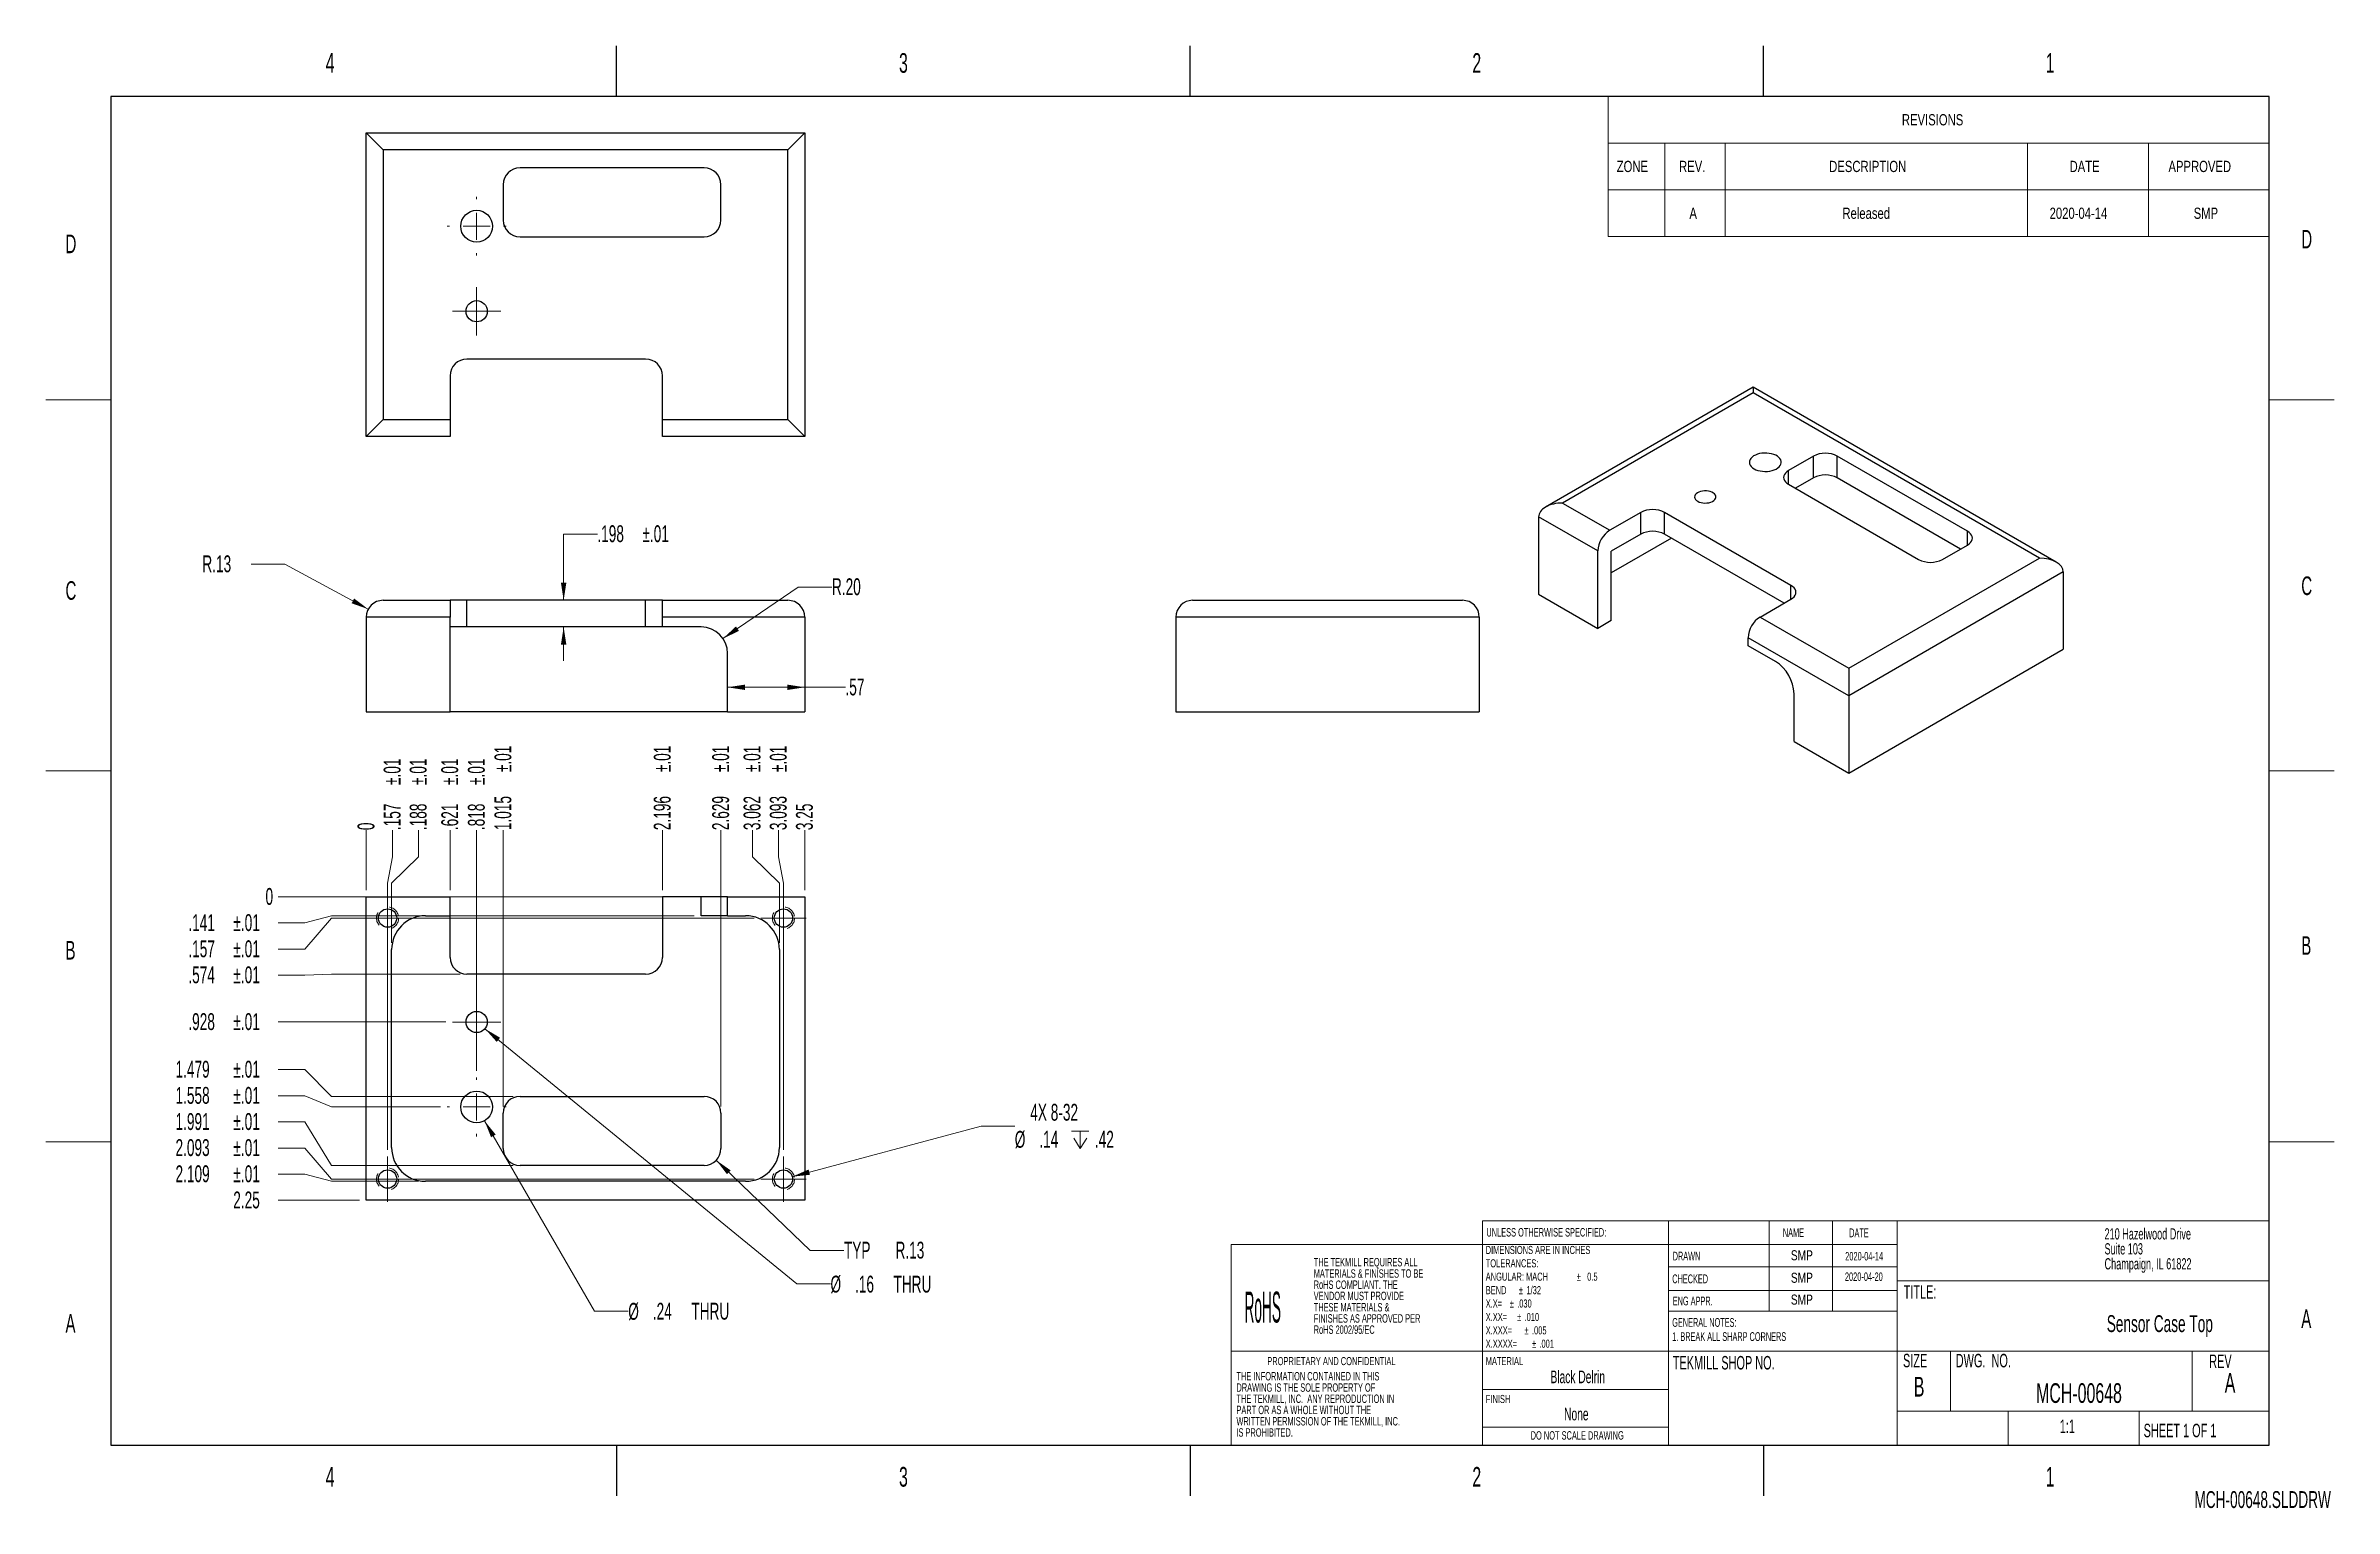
# Model space of a CAD drawing. Header units: inches. Extents: x 0 to 17, y 0 to 10.9.
import ezdxf

# ---------------------------------------------------------------- set-up
doc = ezdxf.new("R2010")
doc.units = ezdxf.units.IN
doc.header["$MEASUREMENT"] = 0
doc.linetypes.add('HIDDEN', pattern=[0.075, 0.05, -0.025])
doc.layers.add('FORMAT', color=7, linetype='Continuous')
doc.styles.add('SLDTEXTSTYLE0', font='TXT', dxfattribs={"width": 0.605})
doc.styles.add('SLDTEXTSTYLE1', font='TXT', dxfattribs={"width": 0.75})
doc.styles.add('SLDTEXTSTYLE2', font='TXT', dxfattribs={"width": 0.330872})
doc.dimstyles.new('SLDDIMSTYLE0', dxfattribs={"dimtxt": 0.125, "dimasz": 0.13, "dimexe": 0, "dimexo": 0.0625, "dimgap": 0.03125, "dimtad": 0, "dimtih": 1, "dimtoh": 1, "dimrnd": 1e-09, "dimzin": 12, "dimdsep": 46, "dimtxsty": 'SLDTEXTSTYLE0', "dimsah": 1, "dimcen": 0.09, "dimadec": 0, "dimazin": 3, "dimtfac": 1, "dimtofl": 0, "dimtmove": 0, "dimatfit": 3, "dimfxl": 1, "dimfrac": 2, "dimtolj": 1, "dimtzin": 12, "dimarcsym": 0})
doc.dimstyles.new('SLDDIMSTYLE1', dxfattribs={"dimtxt": 0.125, "dimasz": 0.13, "dimexe": 0, "dimexo": 0.0625, "dimgap": 0.03125, "dimtad": 0, "dimtih": 1, "dimtoh": 1, "dimrnd": 1e-09, "dimzin": 4, "dimdsep": 46, "dimtxsty": 'SLDTEXTSTYLE0', "dimsah": 1, "dimcen": 0, "dimadec": 0, "dimazin": 1, "dimtfac": 1, "dimtofl": 0, "dimtmove": 0, "dimatfit": 3, "dimfxl": 1, "dimfrac": 2, "dimtolj": 1, "dimtzin": 12, "dimarcsym": 0})
doc.dimstyles.new('SLDDIMSTYLE2', dxfattribs={"dimtxt": 0.125, "dimasz": 0.13, "dimexe": 0, "dimexo": 0.0625, "dimgap": 0.03125, "dimtad": 0, "dimtih": 1, "dimtoh": 1, "dimrnd": 1e-09, "dimzin": 12, "dimdsep": 46, "dimtxsty": 'SLDTEXTSTYLE0', "dimsah": 1, "dimcen": 0, "dimadec": 0, "dimazin": 3, "dimtfac": 1, "dimtofl": 0, "dimtmove": 0, "dimatfit": 3, "dimfxl": 1, "dimfrac": 2, "dimtolj": 1, "dimtzin": 12, "dimarcsym": 0})
doc.dimstyles.new('SLDDIMSTYLE3', dxfattribs={"dimtxt": 0.125, "dimasz": 0.13, "dimexe": 0, "dimexo": 0.0625, "dimgap": 0.03125, "dimtad": 0, "dimtih": 1, "dimtoh": 1, "dimdec": 3, "dimrnd": 1e-09, "dimzin": 12, "dimdsep": 46, "dimtxsty": 'SLDTEXTSTYLE0', "dimsah": 1, "dimcen": 0.09, "dimadec": 0, "dimazin": 3, "dimtol": 1, "dimtp": 0.01, "dimtm": 0.01, "dimtfac": 1, "dimtmove": 0, "dimatfit": 0, "dimfxl": 1, "dimfrac": 2, "dimtolj": 1, "dimarcsym": 0})
doc.dimstyles.new('SLDDIMSTYLE4', dxfattribs={"dimtxt": 0.125, "dimasz": 0.13, "dimexe": 0, "dimexo": 0.0625, "dimgap": 0.03125, "dimtad": 0, "dimtih": 1, "dimtoh": 1, "dimdec": 0, "dimrnd": 1e-09, "dimdsep": 46, "dimtxsty": 'SLDTEXTSTYLE0', "dimblk1": 'NONE', "dimblk2": 'NONE', "dimsah": 1, "dimcen": 0.09, "dimadec": 0, "dimazin": 2, "dimtfac": 1, "dimtdec": 0, "dimtofl": 0, "dimtmove": 0, "dimatfit": 3, "dimldrblk": 'NONE', "dimfxl": 1, "dimfrac": 2, "dimtolj": 1, "dimtzin": 12, "dimarcsym": 0})
doc.dimstyles.new('SLDDIMSTYLE5', dxfattribs={"dimtxt": 0.125, "dimasz": 0.13, "dimexe": 0, "dimexo": 0.0625, "dimgap": 0.03125, "dimtad": 0, "dimtih": 1, "dimtoh": 1, "dimdec": 3, "dimrnd": 1e-09, "dimzin": 12, "dimdsep": 46, "dimtxsty": 'SLDTEXTSTYLE0', "dimblk1": 'NONE', "dimblk2": 'NONE', "dimsah": 1, "dimcen": 0.09, "dimadec": 0, "dimazin": 3, "dimtol": 1, "dimtp": 0.01, "dimtm": 0.01, "dimtfac": 1, "dimtofl": 0, "dimtmove": 0, "dimatfit": 3, "dimldrblk": 'NONE', "dimfxl": 1, "dimfrac": 2, "dimtolj": 1, "dimarcsym": 0})
doc.dimstyles.new('SLDDIMSTYLE6', dxfattribs={"dimtxt": 0.125, "dimasz": 0.13, "dimexe": 0, "dimexo": 0.0625, "dimgap": 0.03125, "dimtad": 0, "dimtih": 1, "dimtoh": 1, "dimrnd": 1e-09, "dimzin": 12, "dimdsep": 46, "dimtxsty": 'SLDTEXTSTYLE0', "dimblk1": 'NONE', "dimblk2": 'NONE', "dimsah": 1, "dimcen": 0.09, "dimadec": 0, "dimazin": 3, "dimtfac": 1, "dimtofl": 0, "dimtmove": 0, "dimatfit": 3, "dimldrblk": 'NONE', "dimfxl": 1, "dimfrac": 2, "dimtolj": 1, "dimtzin": 12, "dimarcsym": 0})
doc.dimstyles.new('SLDDIMSTYLE7', dxfattribs={"dimtxt": 0.125, "dimasz": 0.13, "dimexe": 0, "dimexo": 0.0625, "dimgap": 0.03125, "dimtad": 0, "dimtih": 1, "dimtoh": 1, "dimrnd": 1e-09, "dimzin": 12, "dimdsep": 46, "dimtxsty": 'SLDTEXTSTYLE0', "dimsah": 1, "dimcen": 0, "dimadec": 0, "dimazin": 3, "dimtfac": 1, "dimtofl": 0, "dimtmove": 0, "dimatfit": 3, "dimfxl": 1, "dimfrac": 2, "dimtolj": 1, "dimtzin": 12, "dimarcsym": 0})
doc.dimstyles.new('SLDDIMSTYLE8', dxfattribs={"dimtxt": 0.125, "dimasz": 0.13, "dimexe": 0, "dimexo": 0.0625, "dimgap": 0.03125, "dimtad": 0, "dimtih": 1, "dimtoh": 1, "dimrnd": 1e-09, "dimzin": 12, "dimdsep": 46, "dimtxsty": 'SLDTEXTSTYLE0', "dimsah": 1, "dimcen": 0, "dimadec": 0, "dimazin": 3, "dimtfac": 1, "dimtofl": 0, "dimtmove": 0, "dimatfit": 3, "dimfxl": 1, "dimfrac": 2, "dimtolj": 1, "dimtzin": 12, "dimarcsym": 0})

msp = doc.modelspace()

# ---------------------------------------------------------------- texts
at = {"color": 7, "linetype": 'Continuous', "lineweight": 0}
for s, insert, char_height, attachment_point, style in [('4', (2.1257, 10.8203), 0.1458, 2, 'SLDTEXTSTYLE0'), ('3', (6.3757, 10.8203), 0.1458, 2, 'SLDTEXTSTYLE0'), ('2', (10.6257, 10.8203), 0.1458, 2, 'SLDTEXTSTYLE0'), ('1', (14.8757, 10.8203), 0.1458, 2, 'SLDTEXTSTYLE0'), ('D', (16.7375, 9.5103), 0.1378, 1, 'SLDTEXTSTYLE0'), ('D', (0.1644, 9.4752), 0.1378, 1, 'SLDTEXTSTYLE0'), ('C', (0.1644, 6.9055), 0.1378, 1, 'SLDTEXTSTYLE0'), ('C', (16.7375, 6.9406), 0.1378, 1, 'SLDTEXTSTYLE0'), ('B', (16.7375, 4.2735), 0.1378, 1, 'SLDTEXTSTYLE0'), ('B', (0.1644, 4.2384), 0.1378, 1, 'SLDTEXTSTYLE0'), ('UNLESS OTHERWISE SPECIFIED:', (10.6969, 2.1099), 0.0625, 1, 'SLDTEXTSTYLE0'), ('NAME', (12.8946, 2.1088), 0.065, 1, 'SLDTEXTSTYLE0'), ('DATE', (13.3864, 2.1071), 0.065, 1, 'SLDTEXTSTYLE0'), ('DRAWN', (12.0779, 1.9347), 0.065, 1, 'SLDTEXTSTYLE0'), ('SMP', (13.0356, 1.9456), 0.075, 2, 'SLDTEXTSTYLE1'), ('2020-04-14', (13.4975, 1.9326), 0.0625, 2, 'SLDTEXTSTYLE0'), ('CHECKED', (12.0748, 1.766), 0.065, 1, 'SLDTEXTSTYLE0'), ('SMP', (13.0356, 1.7792), 0.075, 2, 'SLDTEXTSTYLE1'), ('2020-04-20', (13.495, 1.781), 0.0625, 2, 'SLDTEXTSTYLE0'), ('RoHS', (8.904, 1.6389), 0.22917, 1, 'SLDTEXTSTYLE2'), ('ENG APPR.', (12.0787, 1.602), 0.065, 1, 'SLDTEXTSTYLE0'), ('SMP', (13.0356, 1.6171), 0.075, 2, 'SLDTEXTSTYLE1'), ('TITLE:', (13.7902, 1.6858), 0.1, 1, 'SLDTEXTSTYLE0'), ('A', (0.1644, 1.4722), 0.1378, 1, 'SLDTEXTSTYLE0'), ('Sensor Case Top', (16.0826, 1.464), 0.125, 3, 'SLDTEXTSTYLE0'), ('A', (16.7375, 1.5073), 0.1378, 1, 'SLDTEXTSTYLE0'), ('PROPRIETARY AND CONFIDENTIAL', (9.0727, 1.1538), 0.06, 1, 'SLDTEXTSTYLE0'), ('MATERIAL', (10.6921, 1.1538), 0.06, 1, 'SLDTEXTSTYLE0'), ('Black Delrin', (11.3743, 1.0537), 0.09375, 2, 'SLDTEXTSTYLE0'), ('TEKMILL SHOP NO.', (12.0787, 1.1615), 0.1, 1, 'SLDTEXTSTYLE0'), ('SIZE', (13.7852, 1.1775), 0.1, 1, 'SLDTEXTSTYLE0'), ('DWG.  NO.', (14.1761, 1.1775), 0.1, 1, 'SLDTEXTSTYLE0'), ('REV', (16.0551, 1.1723), 0.1, 1, 'SLDTEXTSTYLE0'), ('A', (16.2095, 1.0359), 0.1458, 2, 'SLDTEXTSTYLE0'), ('FINISH', (10.6929, 0.8729), 0.06, 1, 'SLDTEXTSTYLE0'), ('B', (13.8653, 1.0066), 0.1458, 1, 'SLDTEXTSTYLE0'), ('MCH-00648', (15.0899, 0.9596), 0.14583, 2, 'SLDTEXTSTYLE0'), ('None', (11.3637, 0.7781), 0.09375, 2, 'SLDTEXTSTYLE0'), ('1:1', (14.9473, 0.6902), 0.1, 1, 'SLDTEXTSTYLE0'), ('DO NOT SCALE DRAWING', (11.3705, 0.604), 0.0625, 2, 'SLDTEXTSTYLE0'), ('SHEET 1 OF 1', (15.5689, 0.6592), 0.1, 1, 'SLDTEXTSTYLE0'), ('3', (6.3757, 0.3389), 0.1458, 2, 'SLDTEXTSTYLE0'), ('2', (10.6257, 0.3389), 0.1458, 2, 'SLDTEXTSTYLE0'), ('4', (2.1257, 0.3389), 0.1458, 2, 'SLDTEXTSTYLE0'), ('1', (14.8757, 0.3389), 0.1458, 2, 'SLDTEXTSTYLE0'), ('MCH-00648.SLDDRW', (16.9572, 0.1597), 0.125, 3, 'SLDTEXTSTYLE0')]:
    msp.add_mtext(s, dxfattribs=dict(at, insert=insert, char_height=char_height, attachment_point=attachment_point, style=style))

# ---------------------------------------------------------------- blocks, each defined once
blk = doc.blocks.new('SW_NOTE_0')
at = {"color": 0, "linetype": 'Continuous', "lineweight": 0, "char_height": 0.065, "attachment_point": 1, "style": 'SLDTEXTSTYLE0'}
for s, insert in [('GENERAL NOTES:', (0, 0.084)), ('1. BREAK ALL SHARP CORNERS', (0, -0.021))]:
    blk.add_mtext(s, dxfattribs=dict(at, insert=insert))
blk = doc.blocks.new('SW_NOTE_0_1')
at = {"color": 0, "linetype": 'Continuous', "lineweight": 0, "char_height": 0.06, "attachment_point": 1, "style": 'SLDTEXTSTYLE0'}
for s, insert in [('DIMENSIONS ARE IN INCHES', (0, 0.077)), ('ANGULAR: MACH', (0, -0.121)), ('TOLERANCES:', (0, -0.022)), ('%%p', (0.674, -0.121)), ('0.5', (0.752, -0.121)), ('X.X=', (0, -0.32)), ('BEND', (0, -0.221)), ('%%p', (0.178, -0.32)), ('.030', (0.233, -0.32)), ('%%p', (0.246, -0.221)), ('1/32', (0.302, -0.221)), ('X.XX=', (0, -0.42)), ('%%p', (0.233, -0.42)), ('.010', (0.288, -0.42)), ('X.XXX=', (0, -0.519)), ('X.XXXX=', (0, -0.618)), ('%%p', (0.288, -0.519)), ('%%p', (0.343, -0.618)), ('.005', (0.343, -0.519)), ('.001', (0.398, -0.618))]:
    blk.add_mtext(s, dxfattribs=dict(at, insert=insert))
blk = doc.blocks.new('SW_NOTE_0_2')
at = {"color": 0, "linetype": 'Continuous', "lineweight": 0, "char_height": 0.0625, "attachment_point": 1, "style": 'SLDTEXTSTYLE0'}
for s, insert in [('THE INFORMATION CONTAINED IN THIS', (0, 0.081)), ('THE TEKMILL, INC.  ANY REPRODUCTION IN', (0, -0.086)), ('DRAWING IS THE SOLE PROPERTY OF', (0, -0.003)), ('PART OR AS A WHOLE WITHOUT THE', (0, -0.169)), ('WRITTEN PERMISSION OF THE TEKMILL, INC.', (0, -0.253)), ('IS PROHIBITED.', (0, -0.336))]:
    blk.add_mtext(s, dxfattribs=dict(at, insert=insert))
blk = doc.blocks.new('SW_NOTE_0_3')
at = {"color": 0, "linetype": 'Continuous', "lineweight": 0, "attachment_point": 1, "style": 'SLDTEXTSTYLE0'}
for s, insert, char_height in [('210 Hazelwood Drive', (0, 0.107), 0.08333), ('Suite 103', (0, -0.004), 0.0833), ('Champaign, IL 61822', (0, -0.115), 0.08333)]:
    blk.add_mtext(s, dxfattribs=dict(at, insert=insert, char_height=char_height))
blk = doc.blocks.new('SW_NOTE_0_4')
at = {"layer": 'FORMAT', "color": 0, "char_height": 0.0625, "attachment_point": 1, "style": 'SLDTEXTSTYLE0'}
for s, insert in [('THE TEKMILL REQUIRES ALL', (0, 0.081)), ('VENDOR MUST PROVIDE', (0, -0.169)), ('MATERIALS & FINISHES TO BE', (0, -0.003)), ('RoHS COMPLIANT. THE', (0, -0.086)), ('THESE MATERIALS &', (0, -0.253)), ('FINISHES AS APPROVED PER', (0, -0.336)), ('RoHS 2002/95/EC', (0, -0.419))]:
    blk.add_mtext(s, dxfattribs=dict(at, insert=insert))
blk = doc.blocks.new('SW_TABLEANNOTATION_0')
at = {"color": 0, "linetype": 'Continuous', "lineweight": 18}
for p, q in [((0, 0), (0, -0.347)), ((0, 0), (0.419, 0)), ((0.419, 0), (0.867, 0)), ((0.867, 0), (3.107, 0)), ((3.107, 0), (4.004, 0)), ((4.004, 0), (4.9, 0)), ((4.9, 0), (4.9, -0.347)), ((0, -0.347), (0, -0.693)), ((0, -0.347), (0.419, -0.347)), ((0.419, -0.347), (0.419, -0.693)), ((0.419, -0.347), (0.867, -0.347)), ((0.867, -0.347), (0.867, -0.693)), ((0.867, -0.347), (3.107, -0.347)), ((3.107, -0.347), (3.107, -0.693)), ((3.107, -0.347), (4.004, -0.347)), ((4.004, -0.347), (4.004, -0.693)), ((4.004, -0.347), (4.9, -0.347)), ((4.9, -0.347), (4.9, -0.693)), ((0, -0.693), (0.419, -0.693)), ((0, -0.693), (0, -1.04)), ((0.419, -0.693), (0.867, -0.693)), ((0.419, -0.693), (0.419, -1.04)), ((0.867, -0.693), (3.107, -0.693)), ((0.867, -0.693), (0.867, -1.04)), ((3.107, -0.693), (4.004, -0.693)), ((3.107, -0.693), (3.107, -1.04)), ((4.004, -0.693), (4.9, -0.693)), ((4.004, -0.693), (4.004, -1.04)), ((4.9, -0.693), (4.9, -1.04)), ((0, -1.04), (0.419, -1.04)), ((0.419, -1.04), (0.867, -1.04)), ((0.867, -1.04), (3.107, -1.04)), ((3.107, -1.04), (4.004, -1.04)), ((4.004, -1.04), (4.9, -1.04))]:
    blk.add_line(p, q, dxfattribs=at)
at = {"color": 0, "linetype": 'Continuous', "lineweight": 18, "attachment_point": 1, "style": 'SLDTEXTSTYLE1'}
for s, insert, char_height in [('REVISIONS', (2.177, -0.132), 0.0833), ('ZONE', (0.063, -0.478), 0.0833), ('REV.', (0.525, -0.478), 0.0833), ('DESCRIPTION', (1.638, -0.478), 0.08333), ('DATE', (3.42, -0.478), 0.0833), ('APPROVED', (4.153, -0.478), 0.0833), ('A', (0.602, -0.825), 0.0833), ('Released', (1.736, -0.825), 0.0833), ('2020-04-14', (3.272, -0.825), 0.0833), ('SMP', (4.34, -0.825), 0.0833)]:
    blk.add_mtext(s, dxfattribs=dict(at, insert=insert, char_height=char_height))
blk = doc.blocks.new('_D')
at = {"color": 7, "linetype": 'Continuous', "lineweight": 0}
for p, q in [((5.072, 6.119), (5.644, 6.119)), ((5.644, 6.119), (5.946, 6.119))]:
    blk.add_line(p, q, dxfattribs=at)
at = {"color": 7, "linetype": 'Continuous', "lineweight": 18}
for points in [[(5.072, 6.119), (5.202, 6.099), (5.202, 6.139)], [(5.644, 6.119), (5.514, 6.139), (5.514, 6.099)]]:
    blk.add_solid(points, dxfattribs=at)
at = {"color": 7, "linetype": 'Continuous', "lineweight": 18, "insert": (5.946, 6.184), "char_height": 0.125, "attachment_point": 1, "style": 'SLDTEXTSTYLE0'}
blk.add_mtext('.57', dxfattribs=at)
blk = doc.blocks.new('_D_1')
at = {"color": 7, "linetype": 'Continuous', "lineweight": 0}
for p, q in [((5.038, 6.48), (5.596, 6.861)), ((5.596, 6.861), (5.846, 6.861))]:
    blk.add_line(p, q, dxfattribs=at)
at = {"color": 7, "linetype": 'Continuous', "lineweight": 18}
blk.add_solid([(5.038, 6.48), (5.157, 6.537), (5.134, 6.57)], dxfattribs=at)
at = {"color": 7, "linetype": 'Continuous', "lineweight": 18, "insert": (5.846, 6.927), "char_height": 0.125, "attachment_point": 1, "style": 'SLDTEXTSTYLE0'}
blk.add_mtext('R.20', dxfattribs=at)
blk = doc.blocks.new('_D_2')
at = {"color": 7, "linetype": 'Continuous', "lineweight": 0}
for p, q in [((1.791, 7.031), (1.541, 7.031)), ((2.409, 6.698), (1.791, 7.031))]:
    blk.add_line(p, q, dxfattribs=at)
at = {"color": 7, "linetype": 'Continuous', "lineweight": 18}
blk.add_solid([(2.409, 6.698), (2.304, 6.777), (2.285, 6.742)], dxfattribs=at)
at = {"color": 7, "linetype": 'Continuous', "lineweight": 18, "insert": (1.179, 7.097), "char_height": 0.125, "attachment_point": 1, "style": 'SLDTEXTSTYLE0'}
blk.add_mtext('R.13', dxfattribs=at)
blk = doc.blocks.new('_D_3')
at = {"color": 7, "linetype": 'Continuous', "lineweight": 0}
for p, q in [((4.107, 7.255), (3.857, 7.255)), ((3.857, 7.255), (3.857, 6.764)), ((3.857, 6.566), (3.857, 6.316))]:
    blk.add_line(p, q, dxfattribs=at)
at = {"color": 7, "linetype": 'Continuous', "lineweight": 18}
for points in [[(3.857, 6.764), (3.877, 6.894), (3.837, 6.894)], [(3.857, 6.566), (3.837, 6.436), (3.877, 6.436)]]:
    blk.add_solid(points, dxfattribs=at)
at = {"color": 7, "linetype": 'Continuous', "lineweight": 18, "char_height": 0.125, "attachment_point": 1, "style": 'SLDTEXTSTYLE0'}
for s, insert in [('.198', (4.107, 7.32)), ('±.01', (4.441, 7.32))]:
    blk.add_mtext(s, dxfattribs=dict(at, insert=insert))
blk = doc.blocks.new('SW_CENTERMARKSYMBOL_0')
at = {"color": 0, "linetype": 'Continuous', "lineweight": 18}
for p, q in [((0, 0.2), (0, 0.218)), ((-0.2, 0), (-0.218, 0)), ((0, 0), (-0.1, 0)), ((0, 0), (0, 0.1)), ((0, 0), (0, -0.1)), ((0, 0), (0.1, 0)), ((0.2, 0), (0.218, 0)), ((0, -0.2), (0, -0.218))]:
    blk.add_line(p, q, dxfattribs=at)
blk = doc.blocks.new('SW_CENTERMARKSYMBOL_1')
at = {"color": 0, "linetype": 'Continuous', "lineweight": 18}
for p, q in [((0, 0.1), (0, 0.179)), ((-0.1, 0), (-0.179, 0)), ((0, 0), (-0.1, 0)), ((0, 0), (0, 0.1)), ((0, 0), (0, -0.1)), ((0, 0), (0.1, 0)), ((0.1, 0), (0.179, 0)), ((0, -0.1), (0, -0.179))]:
    blk.add_line(p, q, dxfattribs=at)
blk = doc.blocks.new('_D_4')
at = {"color": 7, "linetype": 'Continuous', "lineweight": 0}
for p, q in [((2.394, 4.863), (2.394, 5.06)), ((2.394, 4.863), (2.394, 4.667)), ((2.394, 4.667), (2.394, 4.616))]:
    blk.add_line(p, q, dxfattribs=at)
at = {"color": 7, "linetype": 'Continuous', "lineweight": 18, "insert": (2.329, 5.06), "char_height": 0.125, "attachment_point": 1, "rotation": 90, "style": 'SLDTEXTSTYLE0'}
blk.add_mtext('0', dxfattribs=at)
blk = doc.blocks.new('_None')
blk = doc.blocks.new('_D_5')
at = {"color": 7, "linetype": 'Continuous', "lineweight": 0}
for p, q in [((2.588, 4.863), (2.588, 5.06)), ((2.588, 4.863), (2.552, 4.667)), ((2.552, 4.667), (2.552, 2.691))]:
    blk.add_line(p, q, dxfattribs=at)
at = {"color": 7, "linetype": 'Continuous', "lineweight": 18, "char_height": 0.125, "attachment_point": 1, "rotation": 90, "style": 'SLDTEXTSTYLE0'}
for s, insert in [('±.01', (2.523, 5.395)), ('.157', (2.523, 5.06))]:
    blk.add_mtext(s, dxfattribs=dict(at, insert=insert))
blk = doc.blocks.new('_D_6')
at = {"color": 7, "linetype": 'Continuous', "lineweight": 0}
for p, q in [((2.782, 4.863), (2.782, 5.06)), ((2.782, 4.863), (2.582, 4.667)), ((2.582, 4.667), (2.582, 4.225))]:
    blk.add_line(p, q, dxfattribs=at)
at = {"color": 7, "linetype": 'Continuous', "lineweight": 18, "char_height": 0.125, "attachment_point": 1, "rotation": 90, "style": 'SLDTEXTSTYLE0'}
for s, insert in [('±.01', (2.716, 5.395)), ('.188', (2.716, 5.06))]:
    blk.add_mtext(s, dxfattribs=dict(at, insert=insert))
blk = doc.blocks.new('_D_7')
at = {"color": 7, "linetype": 'Continuous', "lineweight": 0}
blk.add_line((3.015, 4.616), (3.015, 5.06), dxfattribs=at)
at = {"color": 7, "linetype": 'Continuous', "lineweight": 18, "char_height": 0.125, "attachment_point": 1, "rotation": 90, "style": 'SLDTEXTSTYLE0'}
for s, insert in [('±.01', (2.95, 5.395)), ('.621', (2.95, 5.06))]:
    blk.add_mtext(s, dxfattribs=dict(at, insert=insert))
blk = doc.blocks.new('_D_8')
at = {"color": 7, "linetype": 'Continuous', "lineweight": 0}
blk.add_line((3.212, 3.276), (3.212, 5.06), dxfattribs=at)
at = {"color": 7, "linetype": 'Continuous', "lineweight": 18, "char_height": 0.125, "attachment_point": 1, "rotation": 90, "style": 'SLDTEXTSTYLE0'}
for s, insert in [('±.01', (3.147, 5.395)), ('.818', (3.147, 5.06))]:
    blk.add_mtext(s, dxfattribs=dict(at, insert=insert))
blk = doc.blocks.new('_D_9')
at = {"color": 7, "linetype": 'Continuous', "lineweight": 0}
blk.add_line((3.409, 3.011), (3.409, 5.06), dxfattribs=at)
at = {"color": 7, "linetype": 'Continuous', "lineweight": 18, "char_height": 0.125, "attachment_point": 1, "rotation": 90, "style": 'SLDTEXTSTYLE0'}
for s, insert in [('±.01', (3.344, 5.49)), ('1.015', (3.344, 5.06))]:
    blk.add_mtext(s, dxfattribs=dict(at, insert=insert))
blk = doc.blocks.new('_D_10')
at = {"color": 7, "linetype": 'Continuous', "lineweight": 0}
blk.add_line((4.59, 4.616), (4.59, 5.06), dxfattribs=at)
at = {"color": 7, "linetype": 'Continuous', "lineweight": 18, "char_height": 0.125, "attachment_point": 1, "rotation": 90, "style": 'SLDTEXTSTYLE0'}
for s, insert in [('±.01', (4.525, 5.49)), ('2.196', (4.525, 5.06))]:
    blk.add_mtext(s, dxfattribs=dict(at, insert=insert))
blk = doc.blocks.new('_D_11')
at = {"color": 7, "linetype": 'Continuous', "lineweight": 0}
blk.add_line((5.023, 3.011), (5.023, 5.06), dxfattribs=at)
at = {"color": 7, "linetype": 'Continuous', "lineweight": 18, "char_height": 0.125, "attachment_point": 1, "rotation": 90, "style": 'SLDTEXTSTYLE0'}
for s, insert in [('±.01', (4.958, 5.49)), ('2.629', (4.958, 5.06))]:
    blk.add_mtext(s, dxfattribs=dict(at, insert=insert))
blk = doc.blocks.new('_D_12')
at = {"color": 7, "linetype": 'Continuous', "lineweight": 0}
for p, q in [((5.257, 4.863), (5.257, 5.06)), ((5.257, 4.863), (5.456, 4.667)), ((5.456, 4.667), (5.456, 4.225))]:
    blk.add_line(p, q, dxfattribs=at)
at = {"color": 7, "linetype": 'Continuous', "lineweight": 18, "char_height": 0.125, "attachment_point": 1, "rotation": 90, "style": 'SLDTEXTSTYLE0'}
for s, insert in [('±.01', (5.191, 5.49)), ('3.062', (5.191, 5.06))]:
    blk.add_mtext(s, dxfattribs=dict(at, insert=insert))
blk = doc.blocks.new('_D_13')
at = {"color": 7, "linetype": 'Continuous', "lineweight": 0}
for p, q in [((5.45, 4.863), (5.45, 5.06)), ((5.45, 4.863), (5.487, 4.667)), ((5.487, 4.667), (5.487, 2.691))]:
    blk.add_line(p, q, dxfattribs=at)
at = {"color": 7, "linetype": 'Continuous', "lineweight": 18, "char_height": 0.125, "attachment_point": 1, "rotation": 90, "style": 'SLDTEXTSTYLE0'}
for s, insert in [('±.01', (5.385, 5.49)), ('3.093', (5.385, 5.06))]:
    blk.add_mtext(s, dxfattribs=dict(at, insert=insert))
blk = doc.blocks.new('_D_14')
at = {"color": 7, "linetype": 'Continuous', "lineweight": 0}
blk.add_line((5.644, 4.616), (5.644, 5.06), dxfattribs=at)
at = {"color": 7, "linetype": 'Continuous', "lineweight": 18, "insert": (5.579, 5.06), "char_height": 0.125, "attachment_point": 1, "rotation": 90, "style": 'SLDTEXTSTYLE0'}
blk.add_mtext('3.25', dxfattribs=at)
blk = doc.blocks.new('_D_15')
at = {"color": 7, "linetype": 'Continuous', "lineweight": 0}
for p, q in [((1.939, 4.566), (1.742, 4.566)), ((1.939, 4.566), (2.136, 4.566)), ((2.136, 4.566), (5.022, 4.566))]:
    blk.add_line(p, q, dxfattribs=at)
at = {"color": 7, "linetype": 'Continuous', "lineweight": 18, "insert": (1.647, 4.631), "char_height": 0.125, "attachment_point": 1, "style": 'SLDTEXTSTYLE0'}
blk.add_mtext('0', dxfattribs=at)
blk = doc.blocks.new('_D_16')
at = {"color": 7, "linetype": 'Continuous', "lineweight": 0}
for p, q in [((1.939, 4.372), (2.136, 4.425)), ((2.136, 4.425), (4.825, 4.425)), ((1.939, 4.372), (1.742, 4.372))]:
    blk.add_line(p, q, dxfattribs=at)
at = {"color": 7, "linetype": 'Continuous', "lineweight": 18, "char_height": 0.125, "attachment_point": 1, "style": 'SLDTEXTSTYLE0'}
for s, insert in [('.141', (1.075, 4.437)), ('±.01', (1.409, 4.437))]:
    blk.add_mtext(s, dxfattribs=dict(at, insert=insert))
blk = doc.blocks.new('_D_17')
at = {"color": 7, "linetype": 'Continuous', "lineweight": 0}
for p, q in [((1.939, 4.178), (2.136, 4.408)), ((2.136, 4.408), (5.269, 4.408)), ((1.939, 4.178), (1.742, 4.178))]:
    blk.add_line(p, q, dxfattribs=at)
at = {"color": 7, "linetype": 'Continuous', "lineweight": 18, "char_height": 0.125, "attachment_point": 1, "style": 'SLDTEXTSTYLE0'}
for s, insert in [('.157', (1.075, 4.243)), ('±.01', (1.409, 4.243))]:
    blk.add_mtext(s, dxfattribs=dict(at, insert=insert))
blk = doc.blocks.new('_D_18')
at = {"color": 7, "linetype": 'Continuous', "lineweight": 0}
for p, q in [((1.939, 3.985), (1.742, 3.985)), ((1.939, 3.985), (2.136, 3.992)), ((2.136, 3.992), (3.09, 3.992))]:
    blk.add_line(p, q, dxfattribs=at)
at = {"color": 7, "linetype": 'Continuous', "lineweight": 18, "char_height": 0.125, "attachment_point": 1, "style": 'SLDTEXTSTYLE0'}
for s, insert in [('.574', (1.075, 4.05)), ('±.01', (1.409, 4.05))]:
    blk.add_mtext(s, dxfattribs=dict(at, insert=insert))
blk = doc.blocks.new('_D_19')
at = {"color": 7, "linetype": 'Continuous', "lineweight": 0}
blk.add_line((2.983, 3.638), (1.742, 3.638), dxfattribs=at)
at = {"color": 7, "linetype": 'Continuous', "lineweight": 18, "char_height": 0.125, "attachment_point": 1, "style": 'SLDTEXTSTYLE0'}
for s, insert in [('.928', (1.075, 3.703)), ('±.01', (1.409, 3.703))]:
    blk.add_mtext(s, dxfattribs=dict(at, insert=insert))
blk = doc.blocks.new('_D_20')
at = {"color": 7, "linetype": 'Continuous', "lineweight": 0}
for p, q in [((1.939, 3.285), (1.742, 3.285)), ((1.939, 3.285), (2.136, 3.086)), ((2.136, 3.086), (3.484, 3.086))]:
    blk.add_line(p, q, dxfattribs=at)
at = {"color": 7, "linetype": 'Continuous', "lineweight": 18, "char_height": 0.125, "attachment_point": 1, "style": 'SLDTEXTSTYLE0'}
for s, insert in [('1.479', (0.98, 3.35)), ('±.01', (1.409, 3.35))]:
    blk.add_mtext(s, dxfattribs=dict(at, insert=insert))
blk = doc.blocks.new('_D_21')
at = {"color": 7, "linetype": 'Continuous', "lineweight": 0}
for p, q in [((1.939, 3.091), (1.742, 3.091)), ((1.939, 3.091), (2.136, 3.008)), ((2.136, 3.008), (2.944, 3.008))]:
    blk.add_line(p, q, dxfattribs=at)
at = {"color": 7, "linetype": 'Continuous', "lineweight": 18, "char_height": 0.125, "attachment_point": 1, "style": 'SLDTEXTSTYLE0'}
for s, insert in [('1.558', (0.98, 3.156)), ('±.01', (1.409, 3.156))]:
    blk.add_mtext(s, dxfattribs=dict(at, insert=insert))
blk = doc.blocks.new('_D_22')
at = {"color": 7, "linetype": 'Continuous', "lineweight": 0}
for p, q in [((1.939, 2.897), (1.742, 2.897)), ((1.939, 2.897), (2.136, 2.575)), ((2.136, 2.575), (3.484, 2.575))]:
    blk.add_line(p, q, dxfattribs=at)
at = {"color": 7, "linetype": 'Continuous', "lineweight": 18, "char_height": 0.125, "attachment_point": 1, "style": 'SLDTEXTSTYLE0'}
for s, insert in [('1.991', (0.98, 2.962)), ('±.01', (1.409, 2.962))]:
    blk.add_mtext(s, dxfattribs=dict(at, insert=insert))
blk = doc.blocks.new('_D_23')
at = {"color": 7, "linetype": 'Continuous', "lineweight": 0}
for p, q in [((1.939, 2.703), (1.742, 2.703)), ((1.939, 2.703), (2.136, 2.473)), ((2.136, 2.473), (5.269, 2.473))]:
    blk.add_line(p, q, dxfattribs=at)
at = {"color": 7, "linetype": 'Continuous', "lineweight": 18, "char_height": 0.125, "attachment_point": 1, "style": 'SLDTEXTSTYLE0'}
for s, insert in [('2.093', (0.98, 2.769)), ('±.01', (1.409, 2.769))]:
    blk.add_mtext(s, dxfattribs=dict(at, insert=insert))
blk = doc.blocks.new('_D_24')
at = {"color": 7, "linetype": 'Continuous', "lineweight": 0}
for p, q in [((1.939, 2.51), (1.742, 2.51)), ((1.939, 2.51), (2.136, 2.457)), ((2.136, 2.457), (2.782, 2.457))]:
    blk.add_line(p, q, dxfattribs=at)
at = {"color": 7, "linetype": 'Continuous', "lineweight": 18, "char_height": 0.125, "attachment_point": 1, "style": 'SLDTEXTSTYLE0'}
for s, insert in [('2.109', (0.98, 2.575)), ('±.01', (1.409, 2.575))]:
    blk.add_mtext(s, dxfattribs=dict(at, insert=insert))
blk = doc.blocks.new('_D_25')
at = {"color": 7, "linetype": 'Continuous', "lineweight": 0}
blk.add_line((2.344, 2.316), (1.742, 2.316), dxfattribs=at)
at = {"color": 7, "linetype": 'Continuous', "lineweight": 18, "insert": (1.408, 2.381), "char_height": 0.125, "attachment_point": 1, "style": 'SLDTEXTSTYLE0'}
blk.add_mtext('2.25', dxfattribs=at)
blk = doc.blocks.new('SW_SYMBOL_HOLE_DEPTH')
at = {"color": 0, "linetype": 'Continuous', "lineweight": 18}
for p, q in [((0, 34.4), (31.5, 34.4)), ((3.9, 21.9), (15.7, 3)), ((15.7, 34.4), (15.7, 3)), ((27.6, 21.9), (15.7, 3))]:
    blk.add_line(p, q, dxfattribs=at)
blk = doc.blocks.new('_D_26')
at = {"color": 7, "linetype": 'Continuous', "lineweight": 0}
for p, q in [((5.552, 2.491), (6.951, 2.866)), ((6.951, 2.866), (7.201, 2.866))]:
    blk.add_line(p, q, dxfattribs=at)
at = {"color": 7, "linetype": 'Continuous', "lineweight": 18}
blk.add_solid([(5.552, 2.491), (5.683, 2.505), (5.673, 2.544)], dxfattribs=at)
at = {"color": 7, "linetype": 'Continuous', "lineweight": 18, "xscale": 0.0040927901, "yscale": 0.0040927901, "zscale": 0.0040927901}
blk.add_blockref('SW_SYMBOL_HOLE_DEPTH', (7.622, 2.687), dxfattribs=at)
at = {"color": 7, "linetype": 'Continuous', "lineweight": 18, "char_height": 0.125, "attachment_point": 1, "style": 'SLDTEXTSTYLE0'}
for s, insert in [('4X 8-32', (7.316, 3.031)), ('%%c', (7.201, 2.83)), ('.14', (7.383, 2.831)), ('.42', (7.795, 2.831))]:
    blk.add_mtext(s, dxfattribs=dict(at, insert=insert))
blk = doc.blocks.new('_D_27')
at = {"color": 7, "linetype": 'Continuous', "lineweight": 0}
for p, q in [((3.273, 3.588), (5.585, 1.696)), ((5.585, 1.696), (5.835, 1.696))]:
    blk.add_line(p, q, dxfattribs=at)
at = {"color": 7, "linetype": 'Continuous', "lineweight": 18}
blk.add_solid([(3.273, 3.588), (3.361, 3.49), (3.386, 3.521)], dxfattribs=at)
at = {"color": 7, "linetype": 'Continuous', "lineweight": 18, "char_height": 0.125, "attachment_point": 1, "style": 'SLDTEXTSTYLE0'}
for s, insert in [('%%c', (5.835, 1.757)), ('.16', (6.017, 1.757)), ('THRU', (6.302, 1.757))]:
    blk.add_mtext(s, dxfattribs=dict(at, insert=insert))
blk = doc.blocks.new('_D_28')
at = {"color": 7, "linetype": 'Continuous', "lineweight": 0}
for p, q in [((3.271, 2.905), (4.086, 1.494)), ((4.086, 1.494), (4.336, 1.494))]:
    blk.add_line(p, q, dxfattribs=at)
at = {"color": 7, "linetype": 'Continuous', "lineweight": 18}
blk.add_solid([(3.271, 2.905), (3.319, 2.783), (3.353, 2.803)], dxfattribs=at)
at = {"color": 7, "linetype": 'Continuous', "lineweight": 18, "char_height": 0.125, "attachment_point": 1, "style": 'SLDTEXTSTYLE0'}
for s, insert in [('%%c', (4.336, 1.555)), ('.24', (4.518, 1.556)), ('THRU', (4.804, 1.556))]:
    blk.add_mtext(s, dxfattribs=dict(at, insert=insert))
blk = doc.blocks.new('_D_29')
at = {"color": 7, "linetype": 'Continuous', "lineweight": 0}
for p, q in [((4.988, 2.613), (5.685, 1.943)), ((5.685, 1.943), (5.935, 1.943))]:
    blk.add_line(p, q, dxfattribs=at)
at = {"color": 7, "linetype": 'Continuous', "lineweight": 18}
blk.add_solid([(4.988, 2.613), (5.068, 2.509), (5.096, 2.537)], dxfattribs=at)
at = {"color": 7, "linetype": 'Continuous', "lineweight": 18, "char_height": 0.125, "attachment_point": 1, "style": 'SLDTEXTSTYLE0'}
for s, insert in [('TYP', (5.935, 2.009)), ('R.13', (6.317, 2.009))]:
    blk.add_mtext(s, dxfattribs=dict(at, insert=insert))
blk = doc.blocks.new('SW_CENTERMARKSYMBOL_2')
at = {"color": 0, "linetype": 'Continuous', "lineweight": 18}
for p, q in [((-0.1, 0), (-0.168, 0)), ((0, 0), (-0.1, 0)), ((0, 0.1), (0, 0.168)), ((0, 0), (0, 0.1)), ((0, 0), (0, -0.1)), ((0, 0), (0.1, 0)), ((0.1, 0), (0.168, 0)), ((0, -0.1), (0, -0.168))]:
    blk.add_line(p, q, dxfattribs=at)
blk = doc.blocks.new('SW_CENTERMARKSYMBOL_3')
at = {"color": 0, "linetype": 'Continuous', "lineweight": 18}
for p, q in [((-0.1, 0), (-0.168, 0)), ((0, 0), (-0.1, 0)), ((0, 0.1), (0, 0.168)), ((0, 0), (0, 0.1)), ((0, 0), (0, -0.1)), ((0, 0), (0.1, 0)), ((0.1, 0), (0.168, 0)), ((0, -0.1), (0, -0.168))]:
    blk.add_line(p, q, dxfattribs=at)
blk = doc.blocks.new('SW_CENTERMARKSYMBOL_4')
at = {"color": 0, "linetype": 'Continuous', "lineweight": 18}
for p, q in [((-0.1, 0), (-0.168, 0)), ((0, 0), (-0.1, 0)), ((0, 0.1), (0, 0.168)), ((0, 0), (0, 0.1)), ((0, 0), (0, -0.1)), ((0, 0), (0.1, 0)), ((0.1, 0), (0.168, 0)), ((0, -0.1), (0, -0.168))]:
    blk.add_line(p, q, dxfattribs=at)
blk = doc.blocks.new('SW_CENTERMARKSYMBOL_5')
at = {"color": 0, "linetype": 'Continuous', "lineweight": 18}
for p, q in [((-0.1, 0), (-0.168, 0)), ((0, 0), (-0.1, 0)), ((0, 0.1), (0, 0.168)), ((0, 0), (0, 0.1)), ((0, 0), (0, -0.1)), ((0, 0), (0.1, 0)), ((0.1, 0), (0.168, 0)), ((0, -0.1), (0, -0.168))]:
    blk.add_line(p, q, dxfattribs=at)
blk = doc.blocks.new('SW_CENTERMARKSYMBOL_6')
at = {"color": 0, "linetype": 'Continuous', "lineweight": 18}
for p, q in [((0, 0.2), (0, 0.218)), ((-0.2, 0), (-0.218, 0)), ((0, 0), (-0.1, 0)), ((0, 0), (0, 0.1)), ((0, 0), (0, -0.1)), ((0, 0), (0.1, 0)), ((0.2, 0), (0.218, 0)), ((0, -0.2), (0, -0.218))]:
    blk.add_line(p, q, dxfattribs=at)
blk = doc.blocks.new('SW_CENTERMARKSYMBOL_7')
at = {"color": 0, "linetype": 'Continuous', "lineweight": 18}
for p, q in [((0, 0.1), (0, 0.179)), ((-0.1, 0), (-0.179, 0)), ((0, 0), (-0.1, 0)), ((0, 0), (0, 0.1)), ((0, 0), (0, -0.1)), ((0, 0), (0.1, 0)), ((0.1, 0), (0.179, 0)), ((0, -0.1), (0, -0.179))]:
    blk.add_line(p, q, dxfattribs=at)

# ---------------------------------------------------------------- dimensions: what is measured, and where the dimension line sits
at = {"color": 7, "linetype": 'Continuous', "lineweight": 18}
dim = msp.add_linear_dim(base=(3.8566, 6.7637), p1=(2.5821, 6.5661), p2=(3.0151, 6.7637), angle=90, dimstyle='SLDDIMSTYLE3', dxfattribs=at)
dim.commit()
dim.dimension.update_dxf_attribs({"geometry": '_D_3', "text_midpoint": (3.8566, 7.255), "dimtype": 160})
for center, mpoint, dimstyle, picture, middle in [((2.5190841, 6.6386641), (2.409072, 6.6980134), 'SLDDIMSTYLE2', '_D_2', (1.3598827, 7.0313325)), ((4.8754, 6.3693), (5.0379, 6.4803), 'SLDDIMSTYLE1', '_D_1', (6.0274, 6.8614))]:
    dim = msp.add_radius_dim(center=center, mpoint=mpoint, dimstyle=dimstyle, dxfattribs=at)
    dim.commit()
    dim.dimension.update_dxf_attribs({"geometry": picture, "text_midpoint": middle, "dimtype": 164})
dim = msp.add_linear_dim(base=(5.6441, 6.1191), p1=(5.0722, 5.9362), p2=(5.6441, 5.9362), dimstyle='SLDDIMSTYLE0', dxfattribs=at)
dim.commit()
dim.dimension.update_dxf_attribs({"geometry": '_D', "text_midpoint": (6.0652, 6.1191), "dimtype": 160})
for feature_location, offset, dtype, origin, dimstyle, picture, middle in [((3.4088, 2.9615), (0, 2.0989), 1, (2.3941, 4.5658), 'SLDDIMSTYLE5', '_D_9', (3.4088, 5.4417)), ((4.59, 4.5658), (0, 0.4946), 1, (2.3941, 4.5658), 'SLDDIMSTYLE5', '_D_10', (4.59, 5.4417)), ((5.023, 2.9615), (0, 2.0989), 1, (2.3941, 4.5658), 'SLDDIMSTYLE5', '_D_11', (5.023, 5.4417)), ((5.4561, 4.175), (-0.1995, 0.8853), 1, (2.3941, 4.5658), 'SLDDIMSTYLE5', '_D_12', (5.2566, 5.4417)), ((5.4866, 2.64127), (-0.03628, 2.41908), 1, (2.39408, 4.56579), 'SLDDIMSTYLE5', '_D_13', (5.45033, 5.44168)), ((2.55156, 2.64127), (0.03628, 2.41908), 1, (2.39408, 4.56579), 'SLDDIMSTYLE5', '_D_5', (2.58784, 5.39394)), ((2.5821, 4.175), (0.1995, 0.8853), 1, (2.3941, 4.5658), 'SLDDIMSTYLE5', '_D_6', (2.7816, 5.3939)), ((3.0151, 4.5658), (0, 0.4946), 1, (2.3941, 4.5658), 'SLDDIMSTYLE5', '_D_7', (3.0151, 5.3939)), ((3.212, 3.2258), (0, 1.8345), 1, (2.3941, 4.5658), 'SLDDIMSTYLE5', '_D_8', (3.212, 5.3939)), ((5.6441, 4.5658), (0, 0.4946), 1, (2.3941, 4.5658), 'SLDDIMSTYLE6', '_D_14', (5.6441, 5.2274)), ((2.3940841263, 4.5657857912), (0, 0.4945622095), 1, (2.3940841263, 4.5657857912), 'SLDDIMSTYLE4', '_D_4', (2.3940841263, 5.1080910563)), ((5.0722337326, 4.5657857912), (-3.3298353019, 0), 0, (5.0722337326, 4.5657857912), 'SLDDIMSTYLE4', '_D_15', (1.6946553752, 4.5657857912)), ((3.5338, 3.0865), (-1.7914, 0.1981), 0, (5.0722, 4.5658), 'SLDDIMSTYLE5', '_D_20', (1.3611, 3.2846)), ((2.9939, 3.0077), (-1.2515, 0.0831), 0, (5.0722, 4.5658), 'SLDDIMSTYLE5', '_D_21', (1.3611, 3.0908)), ((3.5338, 2.5746), (-1.7914, 0.3224), 0, (5.0722, 4.5658), 'SLDDIMSTYLE5', '_D_22', (1.3611, 2.8971)), ((5.3186, 2.47327), (-3.57621, 0.23004), 0, (5.07223, 4.56579), 'SLDDIMSTYLE5', '_D_23', (1.36106, 2.7033)), ((2.8321, 2.4565), (-1.0897, 0.053), 0, (5.0722, 4.5658), 'SLDDIMSTYLE5', '_D_24', (1.3611, 2.5095)), ((4.8754, 4.425), (-3.133, -0.053), 0, (5.0722, 4.5658), 'SLDDIMSTYLE5', '_D_16', (1.4088, 4.372)), ((5.3186, 4.40831), (-3.57621, -0.23004), 0, (5.07223, 4.56579), 'SLDDIMSTYLE5', '_D_17', (1.4088, 4.17827)), ((3.1401, 3.992), (-1.3977, -0.0075), 0, (5.0722, 4.5658), 'SLDDIMSTYLE5', '_D_18', (1.4088, 3.9845)), ((3.0333, 3.6376), (-1.2909, 0), 0, (5.0722, 4.5658), 'SLDDIMSTYLE5', '_D_19', (1.4088, 3.6376)), ((2.3941, 2.3158), (-0.6517, 0), 0, (5.0722, 4.5658), 'SLDDIMSTYLE6', '_D_25', (1.5753, 2.3158))]:
    dim = msp.add_ordinate_dim(feature_location=feature_location, offset=offset, dtype=dtype, origin=origin, dimstyle=dimstyle, dxfattribs=at)
    dim.commit()
    dim.dimension.update_dxf_attribs({"geometry": picture, "text_midpoint": middle})
for p1, p2, text, picture, middle in [((3.1511, 3.6875), (3.2729, 3.5878), '<> THRU', '_D_27', (6.3073, 1.6959)), ((3.1529, 3.11), (3.2711, 2.9054), '<> THRU', '_D_28', (4.8084, 1.4945)), ((5.4209, 2.4557), (5.5523, 2.4909), '4X 8-32\\P<>{\\fGDT;x}.42', '_D_26', (7.6171, 2.8656))]:
    dim = msp.add_diameter_dim_2p(p1=p1, p2=p2, text=text, dimstyle='SLDDIMSTYLE7', dxfattribs=at)
    dim.commit()
    dim.dimension.update_dxf_attribs({"geometry": picture, "text_midpoint": middle, "dimtype": 163})
dim = msp.add_radius_dim(center=(4.898, 2.6996), mpoint=(4.9882, 2.613), text='TYP <>', dimstyle='SLDDIMSTYLE8', dxfattribs=at)
dim.commit()
dim.dimension.update_dxf_attribs({"geometry": '_D_29', "text_midpoint": (6.3073, 1.9434), "dimtype": 164})

# ---------------------------------------------------------------- linework, layer by layer
at = {"color": 7, "linetype": 'Continuous'}
for p, q in [((4.25, 10.5), (4.25, 10.875)), ((8.5, 10.5), (8.5, 10.875)), ((12.75, 10.5), (12.75, 10.875)), ((0.5, 10.5), (0.5, 0.5)), ((16.5, 10.5), (0.5, 10.5)), ((16.5, 0.5), (16.5, 10.5)), ((0.5, 0.5), (16.5, 0.5)), ((4.25, 0.5), (4.25, 0.125)), ((8.5, 0.5), (8.5, 0.125)), ((12.75, 0.5), (12.75, 0.125))]:
    msp.add_line(p, q, dxfattribs=at)
at = {"color": 7, "linetype": 'Continuous', "lineweight": 25}
for p, q in [((2.3941, 7.9788), (2.3941, 10.2288)), ((2.3941, 10.2288), (2.5191, 10.1038)), ((2.3941, 10.2288), (5.6441, 10.2288)), ((5.5191, 10.1038), (5.6441, 10.2288)), ((5.6441, 10.2288), (5.6441, 7.9788)), ((2.5191, 10.1038), (2.5191, 8.1038)), ((5.5191, 10.1038), (2.5191, 10.1038)), ((5.5191, 8.1038), (5.5191, 10.1038)), ((3.4088, 9.845), (3.4088, 9.5832)), ((4.898, 9.97), (3.5338, 9.97)), ((5.023, 9.5832), (5.023, 9.845)), ((3.5338, 9.4582), (4.898, 9.4582)), ((4.465, 8.5527), (3.1401, 8.5527)), ((3.0151, 8.4277), (3.0151, 8.1038)), ((4.59, 8.1038), (4.59, 8.4277)), ((12.6755, 8.3439), (11.1363, 7.4553)), ((14.9218, 7.0471), (12.6755, 8.3439)), ((12.6755, 8.3439), (12.6755, 8.3016)), ((12.6755, 8.3016), (11.2613, 7.4852)), ((14.7968, 7.077), (12.6755, 8.3016)), ((2.3941, 7.9788), (2.5191, 8.1038)), ((3.0151, 7.9788), (2.3941, 7.9788)), ((2.5191, 8.1038), (3.0151, 8.1038)), ((3.0151, 8.1038), (3.0151, 7.9788)), ((4.59, 8.1038), (5.5191, 8.1038)), ((4.59, 7.9788), (4.59, 8.1038)), ((5.6441, 7.9788), (4.59, 7.9788)), ((5.5191, 8.1038), (5.6441, 7.9788)), ((13.1216, 7.8327), (12.9365, 7.7259)), ((13.1216, 7.6714), (13.1216, 7.8327)), ((14.263, 7.2759), (13.2984, 7.8327)), ((13.2984, 7.6714), (13.2984, 7.8327)), ((13.1216, 7.6714), (12.9878, 7.5942)), ((14.2117, 7.1442), (13.2984, 7.6714)), ((11.2613, 7.4852), (11.6121, 7.2827)), ((12.9365, 7.6238), (13.9011, 7.067)), ((11.5237, 7.1296), (11.0845, 7.3831)), ((11.0845, 7.3831), (11.0845, 6.8095)), ((11.841, 7.4149), (11.6121, 7.2827)), ((11.841, 7.2536), (11.841, 7.4149)), ((12.9546, 6.8741), (12.0178, 7.4149)), ((12.0178, 7.2536), (12.0178, 7.4149)), ((11.5237, 6.556), (11.5237, 7.1296)), ((11.841, 7.2536), (11.6232, 7.1278)), ((12.0687, 7.2242), (11.6232, 6.967)), ((11.6232, 6.6135), (11.6232, 7.1278)), ((12.9033, 6.7424), (12.0178, 7.2536)), ((14.0779, 7.067), (14.263, 7.1738)), ((13.3826, 6.2606), (14.7968, 7.077)), ((14.9736, 6.9749), (13.3826, 6.0565)), ((14.9736, 6.9749), (14.9736, 6.4013)), ((11.0845, 6.8095), (11.5237, 6.556)), ((2.3941, 6.6387), (2.3941, 5.9362)), ((3.0151, 6.6387), (2.3941, 6.6387)), ((2.5191, 6.7637), (3.0151, 6.7637)), ((3.0151, 6.7637), (3.0151, 6.6387)), ((3.1401, 6.7637), (3.0151, 6.7637)), ((3.0151, 5.9362), (3.0151, 6.6387)), ((3.1401, 6.5661), (3.1401, 6.7637)), ((4.465, 6.7637), (3.1401, 6.7637)), ((4.465, 6.5661), (4.465, 6.7637)), ((4.59, 6.7637), (4.465, 6.7637)), ((4.59, 6.7637), (5.5191, 6.7637)), ((4.59, 6.6387), (4.59, 6.7637)), ((5.6441, 6.6387), (4.59, 6.6387)), ((4.59, 6.5661), (4.59, 6.6387)), ((5.6441, 6.6387), (5.6441, 5.9362)), ((8.3947, 6.6387), (8.3947, 5.9362)), ((10.6447, 6.6387), (8.3947, 6.6387)), ((8.5197, 6.7637), (10.5197, 6.7637)), ((10.6447, 6.6387), (10.6447, 5.9362)), ((12.7256, 6.6399), (12.9546, 6.772)), ((12.7256, 6.6399), (13.3826, 6.2606)), ((3.1401, 6.5661), (3.0151, 6.5661)), ((4.465, 6.5661), (3.1401, 6.5661)), ((4.59, 6.5661), (4.465, 6.5661)), ((4.8754, 6.5661), (4.59, 6.5661)), ((11.6232, 6.6135), (11.5237, 6.556)), ((13.3826, 6.0565), (12.6372, 6.4868)), ((12.6372, 6.4275), (12.6372, 6.4868)), ((5.0722, 5.9362), (5.0722, 6.3693)), ((12.8391, 6.311), (12.6372, 6.4275)), ((13.3826, 5.4829), (14.9736, 6.4013)), ((13.3826, 6.2606), (13.3826, 6.0565)), ((12.9783, 5.7163), (12.9783, 6.0699)), ((13.3826, 6.0565), (13.3826, 5.4829)), ((2.3941, 5.9362), (3.0151, 5.9362)), ((5.0722, 5.9362), (3.0151, 5.9362)), ((5.0722, 5.9362), (5.6441, 5.9362)), ((8.3947, 5.9362), (10.6447, 5.9362)), ((12.9783, 5.7163), (13.3826, 5.4829)), ((2.3941, 2.3158), (2.3941, 4.5658)), ((2.3941, 4.5658), (3.0151, 4.5658)), ((2.8321, 4.425), (3.0151, 4.425)), ((3.0151, 4.425), (3.0151, 4.5658)), ((3.0151, 4.117), (3.0151, 4.425)), ((4.59, 4.5658), (4.59, 4.117)), ((4.8754, 4.5658), (4.59, 4.5658)), ((4.8754, 4.425), (4.8754, 4.5658)), ((5.0722, 4.5658), (4.8754, 4.5658)), ((5.0722, 4.425), (4.8754, 4.425)), ((5.0722, 4.425), (5.0722, 4.5658)), ((5.0722, 4.5658), (5.6441, 4.5658)), ((5.0722, 4.425), (5.2061, 4.425)), ((5.6441, 4.5658), (5.6441, 2.3158)), ((2.5821, 2.7065), (2.5821, 4.175)), ((5.4561, 4.175), (5.4561, 2.7065)), ((4.465, 3.992), (3.1401, 3.992)), ((3.5338, 3.0865), (4.898, 3.0865)), ((3.4088, 2.6996), (3.4088, 2.9615)), ((5.023, 2.9615), (5.023, 2.6996)), ((4.898, 2.5746), (3.5338, 2.5746)), ((5.2061, 2.4565), (2.8321, 2.4565)), ((5.6441, 2.3158), (2.3941, 2.3158))]:
    msp.add_line(p, q, dxfattribs=at)
at = {"color": 7, "linetype": 'Continuous', "lineweight": 18}
for p, q in [((0.0182, 8.25), (0.5, 8.25)), ((16.9818, 8.25), (16.5, 8.25)), ((0.0182, 5.5), (0.5, 5.5)), ((16.9818, 5.5), (16.5, 5.5)), ((0.0182, 2.75), (0.5, 2.75)), ((16.9818, 2.75), (16.5, 2.75)), ((16.5, 2.4643), (16.5, 0.5)), ((10.6683, 0.5), (10.6683, 2.1636)), ((10.6683, 2.1636), (16.5, 2.1636)), ((12.0465, 2.1636), (12.0465, 0.5)), ((12.7937, 2.1636), (12.7937, 1.493)), ((13.2622, 2.1636), (13.2622, 1.493)), ((13.7425, 2.1636), (13.7425, 0.5)), ((8.8058, 1.1973), (8.8058, 1.9891)), ((8.8058, 1.9891), (10.6683, 1.9891)), ((12.0465, 1.9891), (10.6683, 1.9891)), ((12.0465, 1.9891), (13.7425, 1.9891)), ((13.7425, 1.8233), (12.0465, 1.8233)), ((13.7425, 1.7189), (16.5, 1.7189)), ((13.7425, 1.6477), (12.0465, 1.6477)), ((13.7426, 1.493), (12.0465, 1.493)), ((8.8058, 0.5), (8.8058, 1.1973)), ((10.6683, 1.1973), (8.8058, 1.1973)), ((10.6683, 1.1973), (12.0497, 1.1973)), ((12.0497, 1.1973), (13.7425, 1.1973)), ((13.7425, 1.1973), (16.5, 1.1973)), ((14.1368, 1.1973), (14.1368, 0.752)), ((15.9281, 1.1973), (15.9281, 0.752)), ((10.6683, 0.9131), (12.0465, 0.9131)), ((13.7425, 0.752), (16.5, 0.752)), ((14.5644, 0.752), (14.5644, 0.5)), ((15.5363, 0.752), (15.5363, 0.5)), ((10.6683, 0.6345), (12.0465, 0.6345)), ((16.5, 0.5), (7.0539, 0.5))]:
    msp.add_line(p, q, dxfattribs=at)
at = {"color": 8, "linetype": 'Continuous', "lineweight": 25}
for p, q in [((12.9365, 7.6238), (12.9365, 7.7259)), ((14.263, 7.1738), (14.263, 7.2759)), ((12.9546, 6.772), (12.9546, 6.8741))]:
    msp.add_line(p, q, dxfattribs=at)
at = {"color": 7, "linetype": 'Continuous', "lineweight": 25, "flags": 128}
for points in [[(12.6811, 7.7391), (12.6948, 7.7323), (12.7102, 7.7268), (12.7268, 7.7227), (12.7443, 7.7202), (12.7623, 7.7192), (12.7804, 7.7198), (12.7981, 7.7219), (12.815, 7.7257), (12.8307, 7.7308), (12.8449, 7.7373), (12.8571, 7.745), (12.8673, 7.7536), (12.875, 7.7631), (12.8801, 7.7731), (12.8825, 7.7834), (12.8822, 7.7939), (12.8791, 7.8041), (12.8733, 7.814), (12.8649, 7.8233), (12.8543, 7.8317), (12.8415, 7.8391), (12.8269, 7.8453), (12.8108, 7.8501), (12.7937, 7.8534), (12.7759, 7.8552), (12.7578, 7.8554), (12.7399, 7.854), (12.7225, 7.8511), (12.7062, 7.8466), (12.6912, 7.8408), (12.6779, 7.8337), (12.6667, 7.8255), (12.6578, 7.8164), (12.6513, 7.8067), (12.6475, 7.7965), (12.6465, 7.786), (12.6482, 7.7756), (12.6527, 7.7655), (12.6598, 7.7559), (12.6693, 7.747), (12.6811, 7.7391)], [(12.9365, 7.7259), (12.9238, 7.7173), (12.9135, 7.7076), (12.906, 7.6971), (12.9014, 7.6861), (12.8999, 7.6748), (12.9014, 7.6635), (12.906, 7.6525), (12.9135, 7.6421), (12.9238, 7.6324), (12.9365, 7.6238)], [(12.2635, 7.4981), (12.275, 7.4926), (12.2882, 7.4884), (12.3024, 7.4858), (12.3173, 7.4848), (12.3322, 7.4854), (12.3467, 7.4876), (12.3602, 7.4914), (12.3721, 7.4966), (12.3822, 7.503), (12.39, 7.5103), (12.3952, 7.5184), (12.3977, 7.527), (12.3974, 7.5356), (12.3942, 7.544), (12.3883, 7.552), (12.3799, 7.5591), (12.3693, 7.5653), (12.3569, 7.5701), (12.3431, 7.5735), (12.3285, 7.5753), (12.3136, 7.5755), (12.2988, 7.5741), (12.2848, 7.5711), (12.272, 7.5666), (12.2609, 7.5608), (12.2519, 7.5539), (12.2454, 7.5461), (12.2415, 7.5377), (12.2405, 7.5291), (12.2422, 7.5205), (12.2468, 7.5123), (12.254, 7.5047), (12.2635, 7.4981)], [(14.263, 7.1738), (14.2758, 7.1824), (14.286, 7.1921), (14.2935, 7.2025), (14.2981, 7.2136), (14.2996, 7.2248), (14.2981, 7.2361), (14.2935, 7.2471), (14.286, 7.2576), (14.2758, 7.2673), (14.263, 7.2759)], [(12.9546, 6.772), (12.9673, 6.7807), (12.9776, 6.7903), (12.9851, 6.8008), (12.9897, 6.8118), (12.9912, 6.8231), (12.9897, 6.8344), (12.9851, 6.8454), (12.9776, 6.8558), (12.9673, 6.8655), (12.9546, 6.8741)]]:
    msp.add_lwpolyline(points, dxfattribs=at)
at = {"color": 7, "linetype": 'Continuous', "lineweight": 25}
for centre, radius in [((3.212, 9.5369), 0.1181), ((3.212, 8.907), 0.0787), ((2.5516, 4.4083), 0.068), ((5.4866, 4.4083), 0.068), ((3.212, 3.6376), 0.0787), ((3.212, 3.0077), 0.1181), ((2.5516, 2.4733), 0.068), ((5.4866, 2.4733), 0.068)]:
    msp.add_circle(centre, radius, dxfattribs=at)
at = {"color": 7, "linetype": 'HIDDEN', "lineweight": 18}
for centre in [(2.5516, 4.4083), (5.4866, 4.4083), (2.5516, 2.4733), (5.4866, 2.4733)]:
    msp.add_circle(centre, 0.082, dxfattribs=at)
at = {"color": 7, "linetype": 'Continuous', "lineweight": 25}
for centre, radius, start, end in [((3.5338, 9.845), 0.125, 90, 180), ((4.898, 9.845), 0.125, 0, 90), ((3.5338, 9.5832), 0.125, 180, 270), ((4.898, 9.5832), 0.125, 270, 0), ((3.1401, 8.4277), 0.125, 90, 180), ((4.465, 8.4277), 0.125, 0, 90), ((13.21, 7.6637), 0.1907, 62.39104, 117.60896), ((13.21, 7.5024), 0.1907, 62.39104, 117.60896), ((11.9294, 7.2459), 0.1907, 62.39104, 117.60896), ((11.7142, 7.1217), 0.1907, 122.38686, 177.61314), ((11.9294, 7.0846), 0.1907, 62.39104, 117.60896), ((13.9895, 7.236), 0.1907, 242.39104, 297.60896), ((2.5191, 6.6387), 0.125, 90, 180), ((5.5191, 6.6387), 0.125, 0, 90), ((8.5197, 6.6387), 0.125, 90, 180), ((10.5197, 6.6387), 0.125, 0, 90), ((12.8278, 6.4788), 0.1907, 122.38686, 177.61314), ((4.8754, 6.3693), 0.1969, 0, 90), ((12.6769, 6.0567), 0.3017, 2.52009, 57.47991), ((2.8321, 4.175), 0.25, 90, 180), ((5.2061, 4.175), 0.25, 0, 90), ((3.1401, 4.117), 0.125, 180, 270), ((4.465, 4.117), 0.125, 270, 0), ((3.5338, 2.9615), 0.125, 90, 180), ((4.898, 2.9615), 0.125, 0, 90), ((2.8321, 2.7065), 0.25, 180, 270), ((3.5338, 2.6996), 0.125, 180, 270), ((4.898, 2.6996), 0.125, 270, 0), ((5.2061, 2.7065), 0.25, 270, 0)]:
    msp.add_arc(centre, radius, start, end, dxfattribs=at)
for centre, start_param, end_param in [((11.2613, 7.3831), 1.5707963, 3.1415927), ((14.7968, 6.9749), 0, 1.5707963)]:
    msp.add_ellipse(centre, major_axis=(0.1768, 0), ratio=0.5773815, start_param=start_param, end_param=end_param, dxfattribs=at)

# ---------------------------------------------------------------- block references
at = {"color": 7, "linetype": 'Continuous', "lineweight": 18}
msp.add_blockref('SW_TABLEANNOTATION_0', (11.6001, 10.5), dxfattribs=at)
at = {"color": 7, "linetype": 'Continuous', "lineweight": 0}
for name, p in [('SW_CENTERMARKSYMBOL_0', (3.212, 9.5369)), ('SW_CENTERMARKSYMBOL_1', (3.212, 8.907)), ('SW_CENTERMARKSYMBOL_5', (2.5516, 4.4083)), ('SW_CENTERMARKSYMBOL_3', (5.4866, 4.4083)), ('SW_CENTERMARKSYMBOL_7', (3.212, 3.6376)), ('SW_CENTERMARKSYMBOL_6', (3.212, 3.0077)), ('SW_CENTERMARKSYMBOL_4', (2.5516, 2.4733)), ('SW_CENTERMARKSYMBOL_2', (5.4866, 2.4733)), ('SW_NOTE_0_3', (15.2792, 2.0017)), ('SW_NOTE_0_1', (10.6921, 1.9007)), ('SW_NOTE_0', (12.0745, 1.3589)), ('SW_NOTE_0_2', (8.8442, 0.9619))]:
    msp.add_blockref(name, p, dxfattribs=at)
at = {"layer": 'FORMAT'}
msp.add_blockref('SW_NOTE_0_4', (9.417, 1.8074), dxfattribs=at)

msp.set_redraw_order([(e.dxf.handle, doc.entitydb.next_handle()) for e in msp.query("TEXT MTEXT ATTDEF DIMENSION ARC_DIMENSION")])  # texts and dimensions are drawn at this point

doc.saveas('drawing.dxf')
